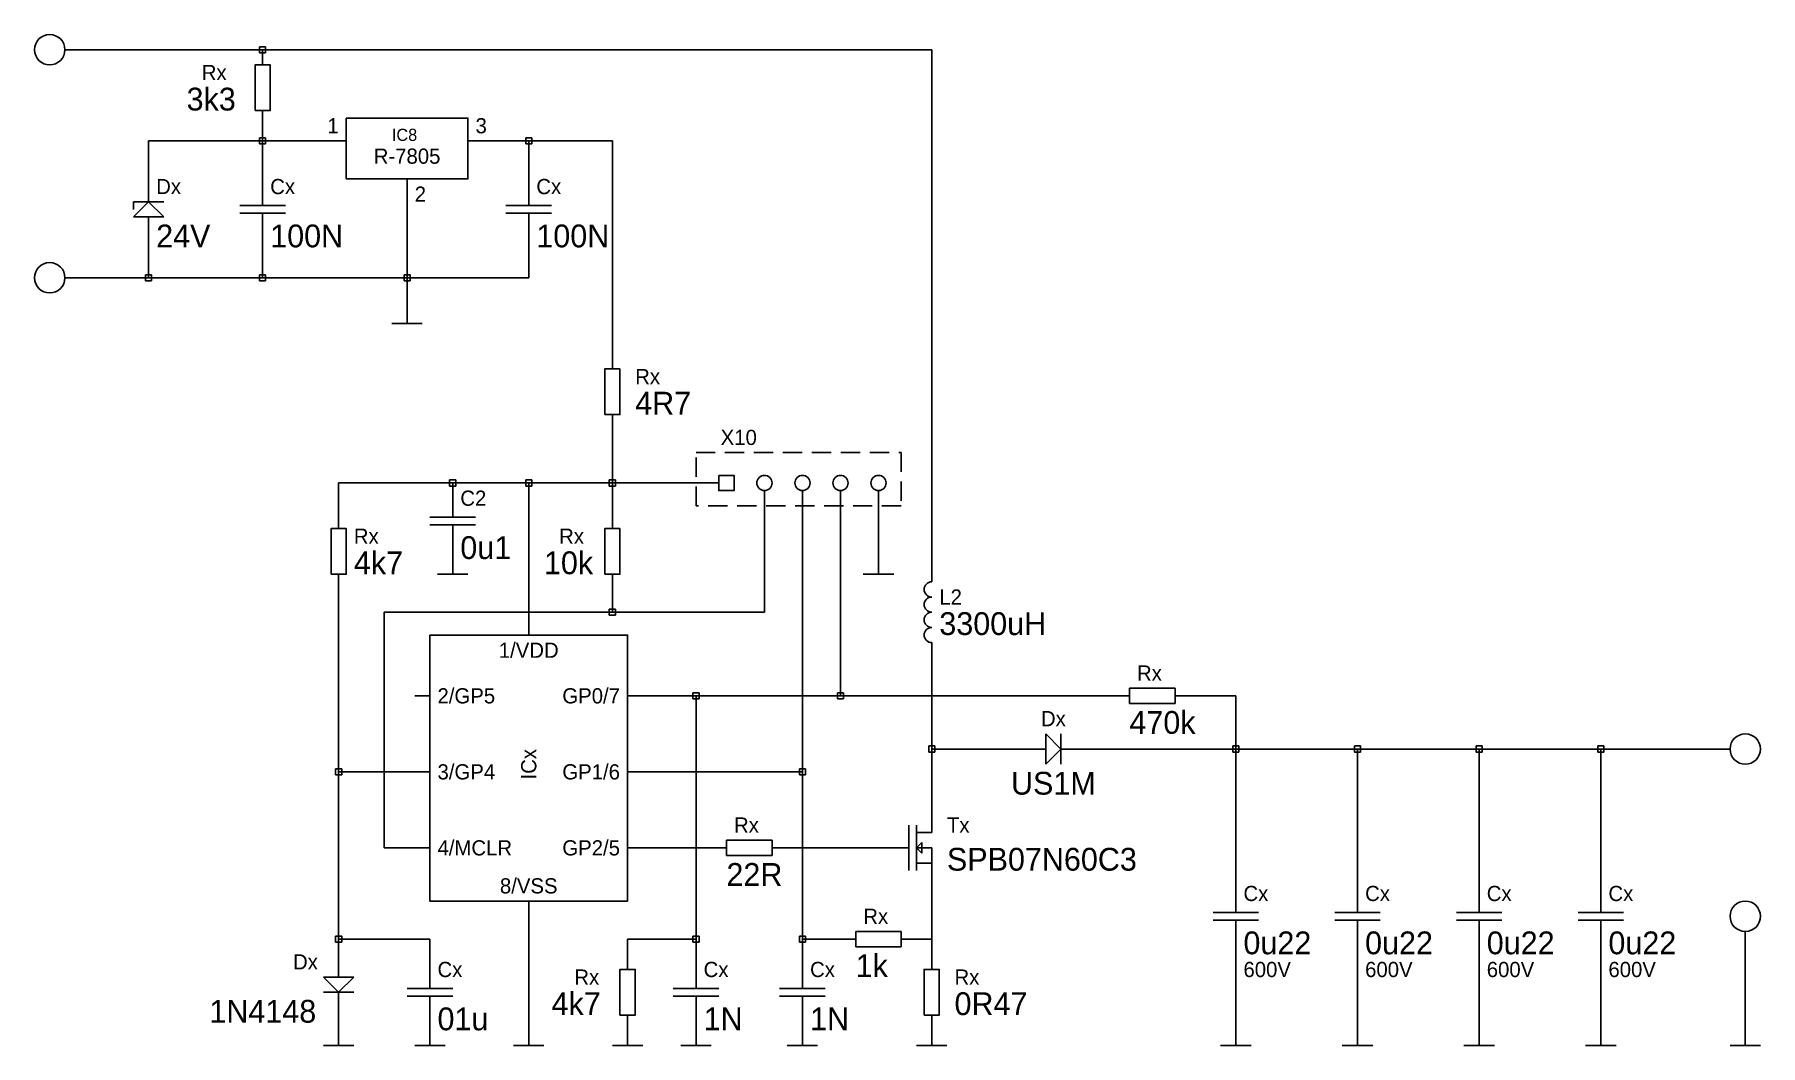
# Model space of a CAD drawing. Extents: x -38 to 385, y 110 to 290.
# Drawn here: x -38.5 to 75, y 172 to 238.5 of the extents above; entities that cross this region are included whole.
import ezdxf
from ezdxf.enums import TextEntityAlignment as Align

# ---------------------------------------------------------------- set-up
doc = ezdxf.new("R2010")
doc.units = 0
doc.header["$LTSCALE"] = 0.2
doc.linetypes.add('SOLID', pattern=[0])
doc.linetypes.add('VERDECKT', pattern=[9.525, 6.35, -3.175])
doc.layers.get('0').update_dxf_attribs({"linetype": 'CONTINUOUS'})
for name, color, linetype in [('_LAYER_1', 7, 'SOLID'), ('Schaltplan', 7, 'CONTINUOUS'), ('ZEICHNUNG', 7, 'CONTINUOUS')]:
    doc.layers.add(name, color=color, linetype=linetype)

msp = doc.modelspace()

# ---------------------------------------------------------------- texts
at = {"layer": 'Schaltplan'}
msp.add_text('X10', height=1, dxfattribs=at).set_placement((9, 211.5), align=Align.RIGHT)

# ---------------------------------------------------------------- blocks, each defined once
blk = doc.blocks.new('FET')
for p, q in [((1, -1.5), (1, 1.5)), ((1, 0), (0, 0)), ((1.5, 1), (2.5, 1)), ((1.85, 0.35), (1.5, 0)), ((1.5, 0), (2.5, 0)), ((1.5, 0), (1.85, -0.35)), ((1.85, -0.35), (1.85, 0.35))]:
    blk.add_line(p, q)
at = {"layer": 'Schaltplan'}
for p, q in [((2.5, 1), (2.5, 2.5)), ((1.5, 1.5), (1.5, -1.5)), ((2.5, 0), (2.5, -2.5)), ((1.5, -1), (2.5, -1))]:
    blk.add_line(p, q, dxfattribs=at)
for tag, p, height in [('TX', (3.5, 1), 1), ('TYP', (3.5, -1.5), 1.5)]:
    blk.add_attdef(tag, p, '', height=height)
blk = doc.blocks.new('R_WAAGRECHT')
at = {"layer": 'ZEICHNUNG'}
for p, q in [((-4, 0), (-5, 0)), ((-4, -0.5), (-4, 0.5)), ((-4, 0.5), (-1, 0.5)), ((-1, 0.5), (-1, -0.5)), ((0, 0), (-1, 0)), ((-1, -0.5), (-4, -0.5))]:
    blk.add_line(p, q, dxfattribs=at)
for tag, p, height in [('1K0', (-4, 1), 1.5), ('RX', (-4, -2), 1)]:
    blk.add_attdef(tag, p, '', height=height, dxfattribs=at)
blk = doc.blocks.new('DROSSEL-vertikal')
at = {"linetype": 'Continuous'}
for p, q in [((0, -1), (0, 0)), ((0, -6), (0, -5))]:
    blk.add_line(p, q, dxfattribs=at)
for centre in [(0, -1.5), (0, -2.5), (0, -3.5), (0, -4.5)]:
    blk.add_arc(centre, 0.5, 90, 270, dxfattribs=at)
for tag, p, height in [('POS', (0.5, -2.5), 1), ('WERT', (0.5, -4.5), 1.5)]:
    blk.add_attdef(tag, p, '', height=height)
blk = doc.blocks.new('D-rechts')
for p, q in [((-2, 0), (-3, 1)), ((-3, 1), (-3, -1)), ((-2, 1), (-2, -1)), ((-3, 0), (-5, 0)), ((-3, -1), (-2, 0)), ((0, 0), (-2, 0))]:
    blk.add_line(p, q)
for tag, height, p in [('D', 1, (-2.5, 1.5)), ('TYP', 1.5, (-2.5, -3))]:
    blk.add_attdef(tag, text='', height=height).set_placement(p, align=Align.CENTER)
blk = doc.blocks.new('C_SENKRECHT')
at = {"layer": 'ZEICHNUNG'}
for p, q in [((0, 5), (0, 2.75)), ((-1.5, 2.75), (1.5, 2.75)), ((-1.5, 2.25), (1.5, 2.25)), ((0, 2.25), (0, 0))]:
    blk.add_line(p, q, dxfattribs=at)
for tag, p, height in [('+', (-1, 3), 1), ('C', (0.5, 3.5), 1), ('100N', (0.5, 0), 1.5)]:
    blk.add_attdef(tag, p, '', height=height, dxfattribs=at)
blk = doc.blocks.new('GND')
at = {"layer": '_LAYER_1'}
blk.add_line((0, -1), (0, 0), dxfattribs=at)
at = {"layer": '_LAYER_1', "lineweight": 30}
blk.add_line((-1, -1), (1, -1), dxfattribs=at)
blk = doc.blocks.new('VERBINDUNG')
at = {"layer": 'ZEICHNUNG'}
for p, q in [((0.2, 0.2), (-0.2, 0.2)), ((-0.2, 0.2), (-0.2, -0.2)), ((0.2, -0.2), (0.2, 0.2)), ((-0.2, -0.2), (0.2, -0.2))]:
    blk.add_line(p, q, dxfattribs=at)
blk = doc.blocks.new('R_SENKRECHT')
at = {"layer": 'ZEICHNUNG'}
for p, q in [((0, 5), (0, 4)), ((0, 1), (0, 0))]:
    blk.add_line(p, q, dxfattribs=at)
blk.add_lwpolyline([(-0.5, 1), (-0.5, 4), (0.5, 4), (0.5, 1)], close=True, dxfattribs=at)
for tag, p, height in [('1K0', (1, 2.5), 1.5), ('RX', (1, 1), 1)]:
    blk.add_attdef(tag, p, '', height=height, dxfattribs=at)
blk = doc.blocks.new('12F675')
for p, q in [((7.5, 5), (7.5, 4)), ((1, 0), (0, 0)), ((15, 0), (14, 0)), ((1, -5), (0, -5)), ((15, -5), (14, -5)), ((1, -10), (0, -10)), ((15, -10), (14, -10)), ((7.5, -13.5), (7.5, -14.5))]:
    blk.add_line(p, q)
at = {"lineweight": 30}
blk.add_lwpolyline([(1, 4), (14, 4), (14, -13.5), (1, -13.5)], close=True, dxfattribs=at)
for tag, p in [('P1', (7.5, 2.5)), ('P8', (7.5, -13))]:
    blk.add_attdef(tag, text='', height=1).set_placement(p, align=Align.CENTER)
for tag, p in [('P2', (1.5, -0.5)), ('P3', (1.5, -5.5)), ('P4', (1.5, -10.5))]:
    blk.add_attdef(tag, p, '', height=1)
for tag, p in [('P7', (13.5, -0.5)), ('P6', (13.5, -5.5)), ('P5', (13.5, -10.5))]:
    blk.add_attdef(tag, text='', height=1).set_placement(p, align=Align.RIGHT)
blk.add_attdef('POS', text='', height=1, rotation=90).set_placement((7.5, -4.5), align=Align.MIDDLE)
blk = doc.blocks.new('D-unten')
for p, q in [((0, 3), (0, 5)), ((1, 3), (-1, 3)), ((-1, 3), (0, 2)), ((0, 2), (1, 3)), ((1, 2), (-1, 2)), ((0, 0), (0, 2))]:
    blk.add_line(p, q)
for tag, p, height in [('D', (0.5, 3.5), 1), ('TYP', (0.5, 0), 1.5)]:
    blk.add_attdef(tag, p, '', height=height)
blk = doc.blocks.new('R78XX')
for p, q in [((-4, 3.5), (-5, 3.5)), ((4, 3.5), (5, 3.5)), ((0, 1), (0, 0))]:
    blk.add_line(p, q)
at = {"lineweight": 30}
blk.add_lwpolyline([(-4, 5), (4, 5), (4, 1), (-4, 1)], close=True, dxfattribs=at)
blk.add_text('1', height=1).set_placement((-4.5, 4), align=Align.RIGHT)
for s, p in [('3', (4.5, 4)), ('2', (0.5, -0.5))]:
    blk.add_text(s, height=1).set_placement(p)
blk.add_attdef('ICX', (-1, 3.5), '', height=0.8)
blk.add_attdef('R-78XX', text='', height=1).set_placement((0, 2), align=Align.CENTER)
blk = doc.blocks.new('ZD_oben')
for p, q in [((0, 2.5), (0, 0.5)), ((-1, 0.5), (1, 0.5)), ((-1, 0.5), (-1, 0)), ((0, 0.5), (-1, -0.5)), ((1, -0.5), (0, 0.5)), ((-1, -0.5), (1, -0.5)), ((0, -0.5), (0, -2.5))]:
    blk.add_line(p, q)
for tag, p, height in [('D', (0.5, 1), 1), ('TYP', (0.5, -2.5), 1.5)]:
    blk.add_attdef(tag, p, '', height=height)

# ---------------------------------------------------------------- linework, layer by layer
for p, q in [((20.5, 237.5), (-36.5, 237.5)), ((20.5, 221), (20.5, 237.5)), ((-31, 231.5), (-19, 231.5)), ((-31, 231.5), (-31, 229.5)), ((-9, 231.5), (-0.5, 231.5)), ((-0.5, 231.5), (-0.5, 217.5)), ((-31, 224.5), (-31, 222.5)), ((-36.5, 222.5), (-6, 222.5)), ((20.5, 203.5), (20.5, 221)), ((-0.5, 207), (-0.5, 212.5)), ((-18.5, 209), (6.5, 209)), ((-18.5, 209), (-18.5, 207)), ((-6, 209), (-6, 200)), ((9.5, 208.5), (9.5, 200.5)), ((12, 208.5), (12, 179)), ((14.5, 208.5), (14.5, 195)), ((-18.5, 178.5), (-18.5, 202)), ((-0.5, 202), (-0.5, 200.5)), ((9.5, 200.5), (-15.5, 200.5)), ((-15.5, 200.5), (-15.5, 185)), ((20.5, 197.5), (20.5, 187.5)), ((32.5, 195), (1.5, 195)), ((5, 178), (5, 195)), ((40.5, 195), (37.5, 195)), ((40.5, 183), (40.5, 195)), ((26, 191.5), (20.5, 191.5)), ((31, 191.5), (73, 191.5)), ((48.5, 183), (48.5, 191.5)), ((56.5, 183), (56.5, 191.5)), ((64.5, 191.5), (64.5, 183)), ((-18.5, 190), (-13.5, 190)), ((1.5, 190), (12, 190)), ((-15.5, 185), (-13.5, 185)), ((6, 185), (1.5, 185)), ((11, 185), (18, 185)), ((20.5, 182.5), (20.5, 178)), ((-6, 180.5), (-6, 173)), ((74, 179.5), (74, 173)), ((-12.5, 179), (-18.5, 179)), ((-12.5, 178), (-12.5, 179)), ((0.5, 179), (0.5, 178)), ((5, 179), (0.5, 179)), ((14.5, 179), (12, 179)), ((12, 179), (12, 178)), ((20.5, 179), (19.5, 179)), ((40.5, 178), (40.5, 173)), ((48.5, 178), (48.5, 173)), ((56.5, 178), (56.5, 173)), ((64.5, 178), (64.5, 173)), ((-18.5, 173), (-18.5, 173.5))]:
    msp.add_line(p, q)
at = {"linetype": 'Continuous'}
for p, q in [((-23.5, 232.5), (-23.5, 229.5)), ((-6, 231.5), (-6, 229.5)), ((-14, 228), (-14, 220.5)), ((-23.5, 224.5), (-23.5, 222.5)), ((-6, 222.5), (-6, 224.5))]:
    msp.add_line(p, q, dxfattribs=at)
for centre in [(-37.5, 237.5), (-37.5, 222.5), (74, 191.5), (74, 180.5)]:
    msp.add_circle(centre, 1)
at = {"layer": 'Schaltplan'}
msp.add_line((17, 208.5), (17, 204), dxfattribs=at)
at = {"layer": 'Schaltplan', "linetype": 'VERDECKT'}
msp.add_lwpolyline([(5, 211), (18.5, 211), (18.5, 207.5), (5, 207.5)], close=True, dxfattribs=at)
at = {"layer": 'Schaltplan'}
msp.add_lwpolyline([(6.5, 209.5), (7.5, 209.5), (7.5, 208.5), (6.5, 208.5)], close=True, dxfattribs=at)
for centre in [(9.5, 209), (12, 209), (14.5, 209), (17, 209)]:
    msp.add_circle(centre, 0.5, dxfattribs=at)

# ---------------------------------------------------------------- block references
for name, p, values in [('ZD_oben', (-31, 227), {'TYP': '24V', 'D': 'Dx'}), ('12F675', (-13.5, 195), {'P8': '8/VSS', 'P4': '4/MCLR', 'P5': 'GP2/5', 'POS': 'ICx', 'P1': '1/VDD', 'P3': '3/GP4', 'P2': '2/GP5', 'P7': 'GP0/7', 'P6': 'GP1/6'}), ('D-rechts', (31, 191.5), {'TYP': 'US1M', 'D': 'Dx'})]:
    msp.add_blockref(name, p).add_auto_attribs(values)
ref = msp.add_blockref('D-unten', (-18.5, 173.5))
ref.add_attrib('D', 'Dx', (-21.5, 177), dxfattribs={"height": 1})
ref.add_attrib('TYP', '1N4148', (-27, 173.5), dxfattribs={"height": 1.5})
ref = msp.add_blockref('R_SENKRECHT', (-23.5, 232.5), dxfattribs=at)
ref.add_attrib('RX', 'Rx', (-27.5, 235.5), dxfattribs={"layer": 'ZEICHNUNG', "height": 1})
ref.add_attrib('1K0', '3k3', (-28.5, 233.5), dxfattribs={"layer": 'ZEICHNUNG', "height": 1.5})
ref = msp.add_blockref('R_SENKRECHT', (-0.5, 212.5), dxfattribs=at)
ref.add_attrib('RX', 'Rx', (1, 215.5), dxfattribs={"layer": 'ZEICHNUNG', "height": 1})
ref.add_attrib('1K0', '4R7', (1, 213.5), dxfattribs={"layer": 'ZEICHNUNG', "height": 1.5})
ref = msp.add_blockref('C_SENKRECHT', (-11, 204), dxfattribs=at)
ref.add_attrib('100N', '0u1', (-10.5, 204), dxfattribs={"layer": 'ZEICHNUNG', "height": 1.5})
ref.add_attrib('C', 'C2', (-10.5, 207.5), dxfattribs={"layer": 'ZEICHNUNG', "height": 1})
for name, p in [('VERBINDUNG', (-11, 209)), ('VERBINDUNG', (-11, 209)), ('VERBINDUNG', (-6, 209)), ('VERBINDUNG', (-6, 209)), ('VERBINDUNG', (-0.5, 209)), ('VERBINDUNG', (-0.5, 209)), ('GND', (-11, 204)), ('GND', (17, 204)), ('VERBINDUNG', (-0.5, 200.5)), ('VERBINDUNG', (-0.5, 200.5)), ('VERBINDUNG', (5, 195)), ('VERBINDUNG', (5, 195)), ('VERBINDUNG', (14.5, 195)), ('VERBINDUNG', (14.5, 195)), ('VERBINDUNG', (20.5, 191.5)), ('VERBINDUNG', (20.5, 191.5)), ('VERBINDUNG', (40.5, 191.5)), ('VERBINDUNG', (40.5, 191.5)), ('VERBINDUNG', (48.5, 191.5)), ('VERBINDUNG', (48.5, 191.5)), ('VERBINDUNG', (48.5, 191.5)), ('VERBINDUNG', (48.5, 191.5)), ('VERBINDUNG', (48.5, 191.5)), ('VERBINDUNG', (48.5, 191.5)), ('VERBINDUNG', (56.5, 191.5)), ('VERBINDUNG', (56.5, 191.5)), ('VERBINDUNG', (64.5, 191.5)), ('VERBINDUNG', (64.5, 191.5)), ('VERBINDUNG', (-18.5, 190)), ('VERBINDUNG', (-18.5, 190)), ('VERBINDUNG', (12, 190)), ('VERBINDUNG', (12, 190)), ('VERBINDUNG', (-18.5, 179)), ('VERBINDUNG', (-18.5, 179)), ('VERBINDUNG', (5, 179)), ('VERBINDUNG', (5, 179)), ('VERBINDUNG', (12, 179)), ('VERBINDUNG', (12, 179)), ('GND', (-18.5, 173)), ('GND', (-12.5, 173)), ('GND', (-6, 173)), ('GND', (0.5, 173)), ('GND', (5, 173)), ('GND', (12, 173)), ('GND', (20.5, 173)), ('GND', (40.5, 173)), ('GND', (48.5, 173)), ('GND', (56.5, 173)), ('GND', (64.5, 173)), ('GND', (74, 173))]:
    msp.add_blockref(name, p, dxfattribs=at)
ref = msp.add_blockref('R_SENKRECHT', (-18.5, 202), dxfattribs=at)
ref.add_attrib('RX', 'Rx', (-17.5, 205), dxfattribs={"layer": 'ZEICHNUNG', "height": 1})
ref.add_attrib('1K0', '4k7', (-17.5, 203), dxfattribs={"layer": 'ZEICHNUNG', "height": 1.5})
ref = msp.add_blockref('R_SENKRECHT', (-0.5, 202), dxfattribs=at)
ref.add_attrib('RX', 'Rx', (-4, 205), dxfattribs={"layer": 'ZEICHNUNG', "height": 1})
ref.add_attrib('1K0', '10k', (-5, 203), dxfattribs={"layer": 'ZEICHNUNG', "height": 1.5})
for name, p, values in [('DROSSEL-vertikal', (20.5, 203.5), {'WERT': '3300uH', 'POS': 'L2'}), ('FET', (18, 185), {'TYP': 'SPB07N60C3', 'TX': 'Tx'})]:
    msp.add_blockref(name, p, dxfattribs=at).add_auto_attribs(values)
ref = msp.add_blockref('R_WAAGRECHT', (37.5, 195), dxfattribs=at)
ref.add_attrib('RX', 'Rx', (34, 196), dxfattribs={"layer": 'ZEICHNUNG', "height": 1})
ref.add_attrib('1K0', '470k', (33.5, 192.5), dxfattribs={"layer": 'ZEICHNUNG', "height": 1.5})
ref = msp.add_blockref('R_WAAGRECHT', (11, 185), dxfattribs=at)
ref.add_attrib('RX', 'Rx', (7.5, 186), dxfattribs={"layer": 'ZEICHNUNG', "height": 1})
ref.add_attrib('1K0', '22R', (7, 182.5), dxfattribs={"layer": 'ZEICHNUNG', "height": 1.5})
ref = msp.add_blockref('C_SENKRECHT', (40.5, 178), dxfattribs=at)
ref.add_attrib('+', '600V', (41, 176.5), dxfattribs={"layer": 'ZEICHNUNG', "height": 1})
ref.add_attrib('100N', '0u22', (41, 178), dxfattribs={"layer": 'ZEICHNUNG', "height": 1.5})
ref.add_attrib('C', 'Cx', (41, 181.5), dxfattribs={"layer": 'ZEICHNUNG', "height": 1})
ref = msp.add_blockref('C_SENKRECHT', (48.5, 178), dxfattribs=at)
ref.add_attrib('+', '600V', (49, 176.5), dxfattribs={"layer": 'ZEICHNUNG', "height": 1})
ref.add_attrib('100N', '0u22', (49, 178), dxfattribs={"layer": 'ZEICHNUNG', "height": 1.5})
ref.add_attrib('C', 'Cx', (49, 181.5), dxfattribs={"layer": 'ZEICHNUNG', "height": 1})
ref = msp.add_blockref('C_SENKRECHT', (56.5, 178), dxfattribs=at)
ref.add_attrib('+', '600V', (57, 176.5), dxfattribs={"layer": 'ZEICHNUNG', "height": 1})
ref.add_attrib('100N', '0u22', (57, 178), dxfattribs={"layer": 'ZEICHNUNG', "height": 1.5})
ref.add_attrib('C', 'Cx', (57, 181.5), dxfattribs={"layer": 'ZEICHNUNG', "height": 1})
ref = msp.add_blockref('C_SENKRECHT', (64.5, 178), dxfattribs=at)
ref.add_attrib('+', '600V', (65, 176.5), dxfattribs={"layer": 'ZEICHNUNG', "height": 1})
ref.add_attrib('100N', '0u22', (65, 178), dxfattribs={"layer": 'ZEICHNUNG', "height": 1.5})
ref.add_attrib('C', 'Cx', (65, 181.5), dxfattribs={"layer": 'ZEICHNUNG', "height": 1})
ref = msp.add_blockref('R_WAAGRECHT', (19.5, 179), dxfattribs=at)
ref.add_attrib('RX', 'Rx', (16, 180), dxfattribs={"layer": 'ZEICHNUNG', "height": 1})
ref.add_attrib('1K0', '1k', (15.5, 176.5), dxfattribs={"layer": 'ZEICHNUNG', "height": 1.5})
ref = msp.add_blockref('C_SENKRECHT', (-12.5, 173), dxfattribs=at)
ref.add_attrib('100N', '01u', (-12, 173), dxfattribs={"layer": 'ZEICHNUNG', "height": 1.5})
ref.add_attrib('C', 'Cx', (-12, 176.5), dxfattribs={"layer": 'ZEICHNUNG', "height": 1})
ref = msp.add_blockref('R_SENKRECHT', (0.5, 173), dxfattribs=at)
ref.add_attrib('RX', 'Rx', (-3, 176), dxfattribs={"layer": 'ZEICHNUNG', "height": 1})
ref.add_attrib('1K0', '4k7', (-4.5, 174), dxfattribs={"layer": 'ZEICHNUNG', "height": 1.5})
ref = msp.add_blockref('C_SENKRECHT', (5, 173), dxfattribs=at)
ref.add_attrib('100N', '1N', (5.5, 173), dxfattribs={"layer": 'ZEICHNUNG', "height": 1.5})
ref.add_attrib('C', 'Cx', (5.5, 176.5), dxfattribs={"layer": 'ZEICHNUNG', "height": 1})
ref = msp.add_blockref('C_SENKRECHT', (12, 173), dxfattribs=at)
ref.add_attrib('100N', '1N', (12.5, 173), dxfattribs={"layer": 'ZEICHNUNG', "height": 1.5})
ref.add_attrib('C', 'Cx', (12.5, 176.5), dxfattribs={"layer": 'ZEICHNUNG', "height": 1})
ref = msp.add_blockref('R_SENKRECHT', (20.5, 173), dxfattribs=at)
ref.add_attrib('RX', 'Rx', (22, 176), dxfattribs={"layer": 'ZEICHNUNG', "height": 1})
ref.add_attrib('1K0', '0R47', (22, 174), dxfattribs={"layer": 'ZEICHNUNG', "height": 1.5})
at = {"layer": 'ZEICHNUNG'}
for name, p in [('VERBINDUNG', (-23.5, 237.5)), ('VERBINDUNG', (-23.5, 237.5)), ('VERBINDUNG', (-23.5, 231.5)), ('VERBINDUNG', (-23.5, 231.5)), ('VERBINDUNG', (-6, 231.5)), ('VERBINDUNG', (-6, 231.5)), ('VERBINDUNG', (-31, 222.5)), ('VERBINDUNG', (-31, 222.5)), ('VERBINDUNG', (-23.5, 222.5)), ('VERBINDUNG', (-23.5, 222.5)), ('VERBINDUNG', (-14, 222.5)), ('VERBINDUNG', (-14, 222.5)), ('GND', (-14, 220.5))]:
    msp.add_blockref(name, p, dxfattribs=at)
msp.add_blockref('R78XX', (-14, 228), dxfattribs=at).add_auto_attribs({'R-78XX': 'R-7805', 'ICX': 'IC8'})
ref = msp.add_blockref('C_SENKRECHT', (-23.5, 224.5), dxfattribs=at)
ref.add_attrib('100N', '100N', (-23, 224.5), dxfattribs={"height": 1.5})
ref.add_attrib('C', 'Cx', (-23, 228), dxfattribs={"height": 1})
ref = msp.add_blockref('C_SENKRECHT', (-6, 224.5), dxfattribs=at)
ref.add_attrib('100N', '100N', (-5.5, 224.5), dxfattribs={"height": 1.5})
ref.add_attrib('C', 'Cx', (-5.5, 228), dxfattribs={"height": 1})

msp.set_redraw_order([(e.dxf.handle, doc.entitydb.next_handle()) for e in msp.query("TEXT MTEXT ATTDEF DIMENSION ARC_DIMENSION")])  # texts and dimensions are drawn at this point

doc.saveas('drawing.dxf')
